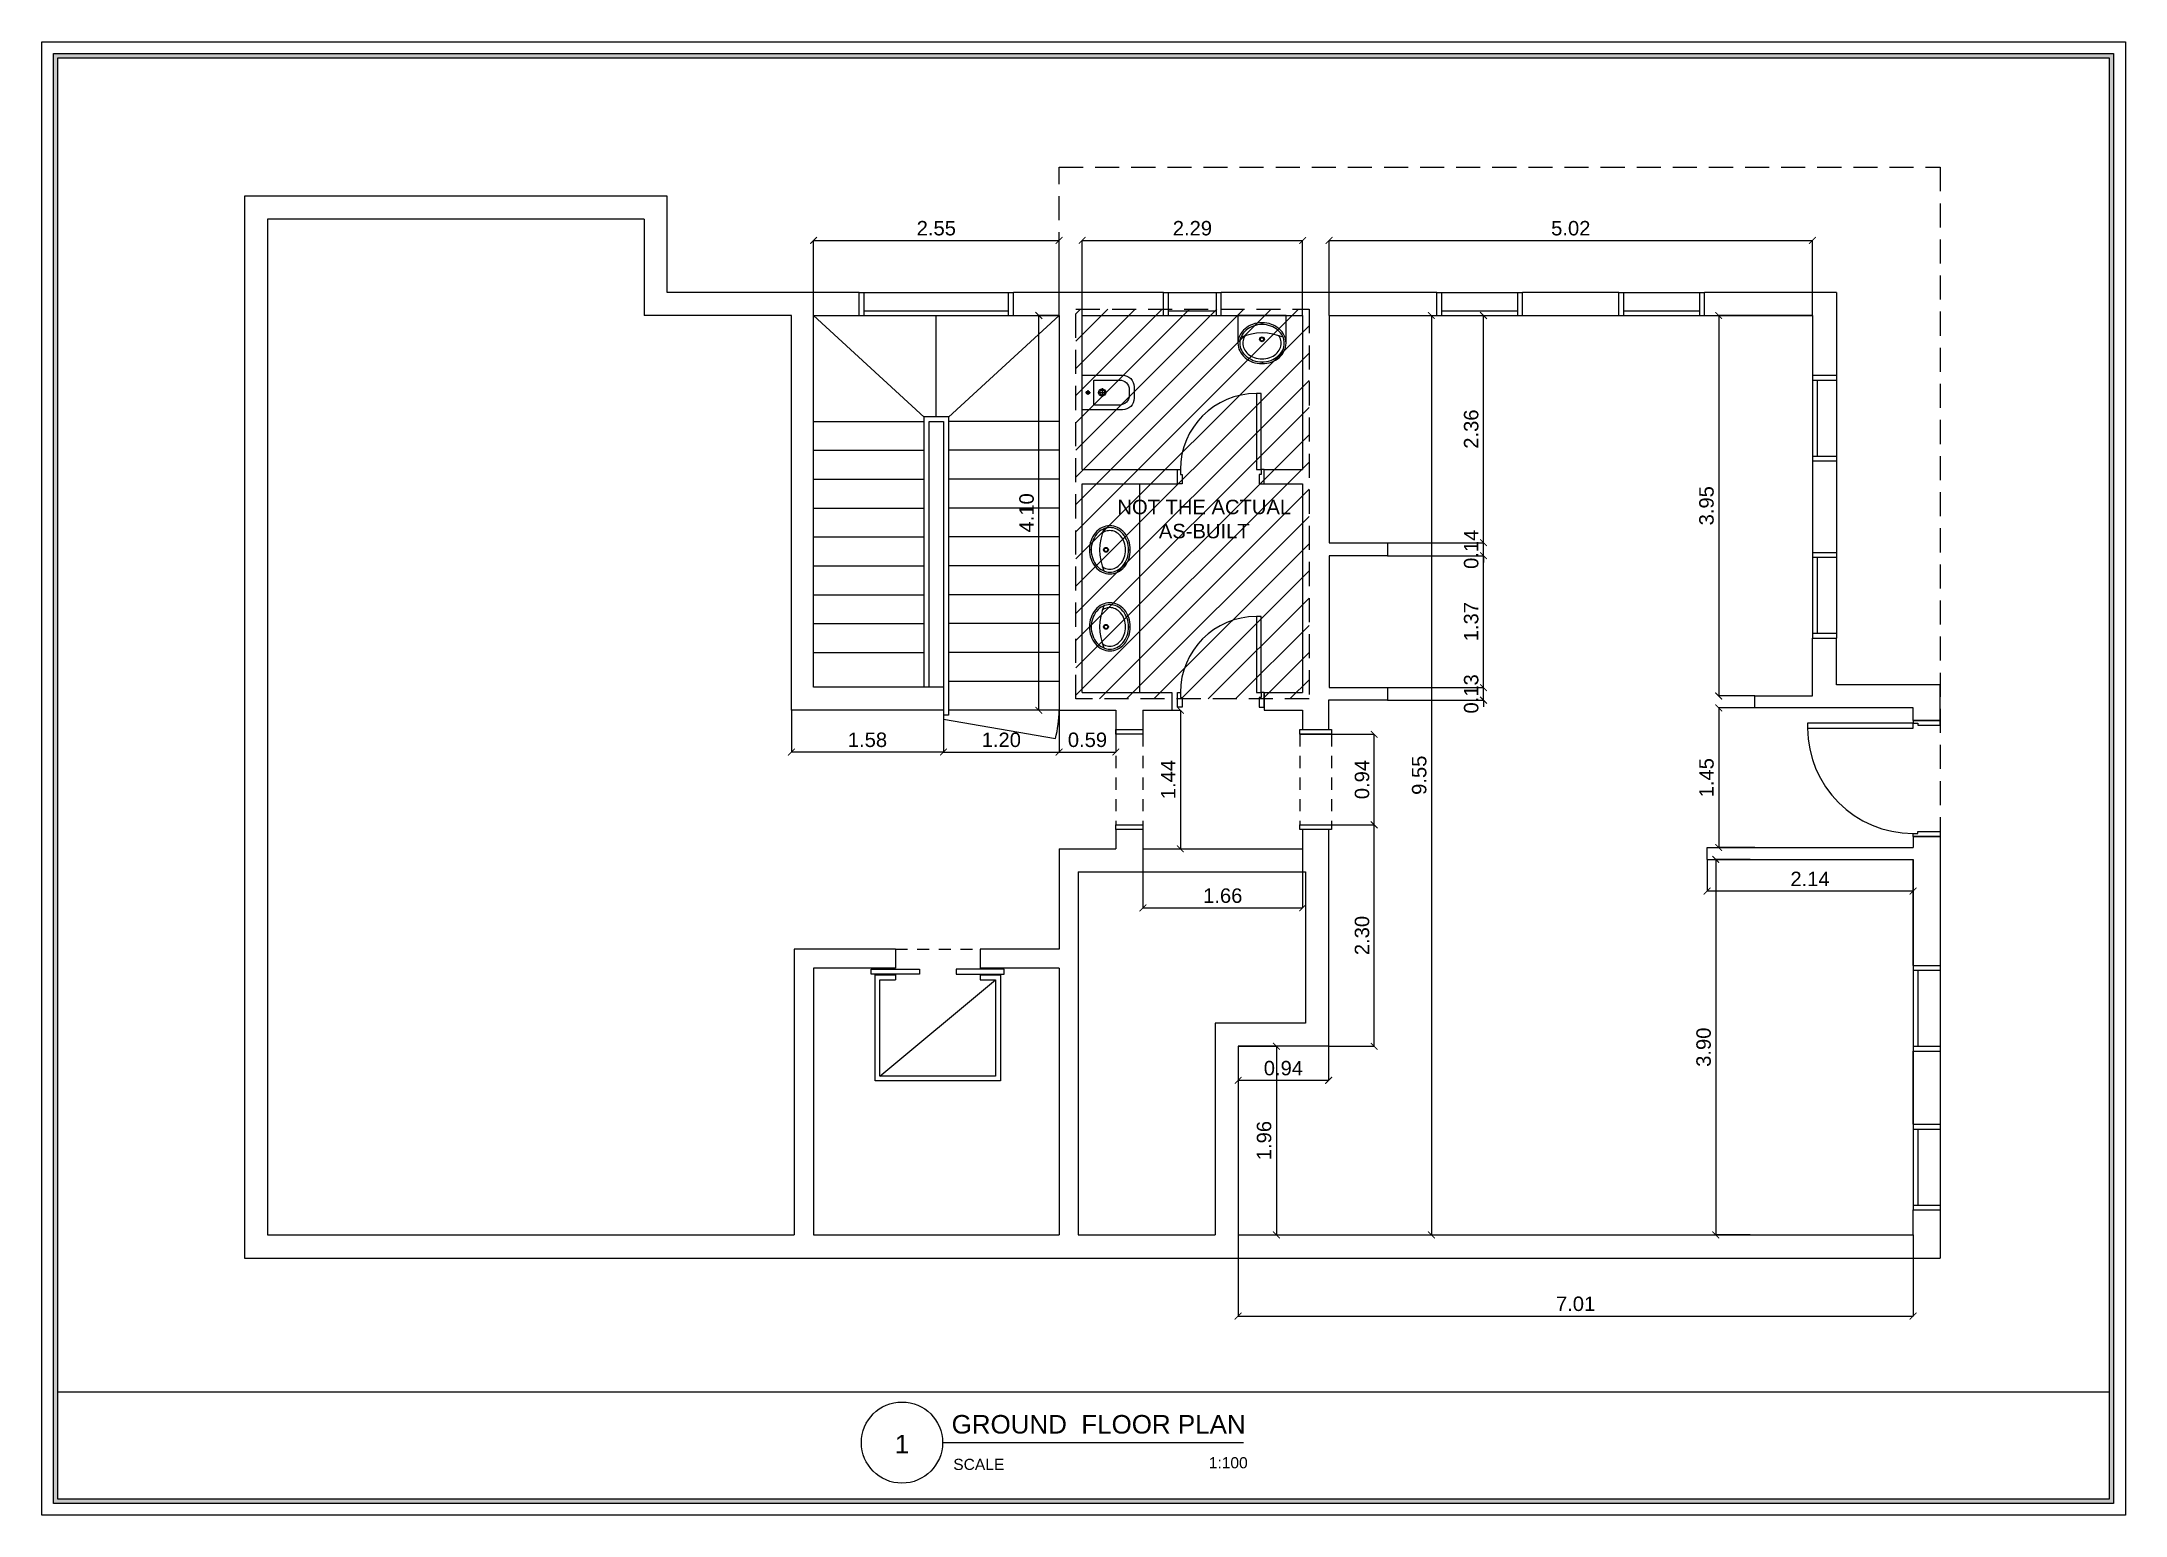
# Model space of a CAD drawing. Header units: inches. Extents: x 297.7 to 351.8, y -164.3 to -149.
# Drawn here: x 330.19 to 351.83, y -164.26 to -148.96 of the extents above; entities that cross this region are included whole.
import ezdxf
from ezdxf.enums import TextEntityAlignment as Align

# ---------------------------------------------------------------- set-up
doc = ezdxf.new("R2010")
doc.units = ezdxf.units.IN
doc.header["$MEASUREMENT"] = 0
doc.linetypes.add('HIDDEN', pattern=[0.375, 0.25, -0.125])
for name, color, linetype in [('A-FIXTURES', 15, 'Continuous'), ('A_DIM', 3, 'Continuous'), ('A_DOOR', 2, 'Continuous'), ('A_fixtures', 1, 'Continuous'), ('A_STAIR', 4, 'Continuous'), ('A_TEXT', 7, 'Continuous'), ('A_WALL', 7, 'Continuous'), ('A_WINDOW', 4, 'Continuous'), ('ara-TEXT', 172, 'Continuous'), ('TILTLE BLOCK_1', 7, 'Continuous')]:
    doc.layers.add(name, color=color, linetype=linetype)
doc.styles.add('ARIAL', font='arial.ttf')
doc.styles.get("Standard").update_dxf_attribs({"font": 'arial.ttf'})
doc.dimstyles.new('DIM VILLA', dxfattribs={"dimtxt": 0.15, "dimasz": 0.07, "dimexe": 0, "dimexo": 0, "dimgap": 0.05, "dimtad": 1, "dimzin": 0, "dimdsep": 46, "dimtxsty": 'ARIAL', "dimblk": 'ARCHTICK', "dimcen": 0.09, "dimclrd": 45, "dimclre": 45, "dimclrt": 256, "dimadec": 0, "dimazin": 0, "dimtfac": 1, "dimtix": 1, "dimtmove": 2, "dimatfit": 3, "dimfxl": 1, "dimtolj": 1, "dimtzin": 0, "dimarcsym": 0})

msp = doc.modelspace()

# ---------------------------------------------------------------- texts
at = {"layer": 'A_DIM', "color": 242, "true_color": 0xdb0037, "insert": (342.261, -153.715), "char_height": 0.15, "width": 2.02873, "attachment_point": 2, "style": 'ARIAL'}
msp.add_mtext('NOT THE ACTUAL AS-BUILT', dxfattribs=at)

# ---------------------------------------------------------------- blocks, each defined once
blk = doc.blocks.new('EVAKUO2')
at = {"layer": 'A-FIXTURES'}
for p, q in [((46, -207), (-46, -207)), ((25, -60), (-24, -60)), ((0, -35), (0, -85)), ((0, -161), (0, -254))]:
    blk.add_line(p, q, dxfattribs=at)
for points in [[(-180, -419), (-180, -7, -0.414214), (-173, 0), (173, 0, -0.414214), (180, -7), (180, -419, -0.414214), (60, -539), (-60, -539, -0.414214)], [(-130, -389), (-130, -132, -0.414214), (-120, -122), (120, -122, -0.414214), (130, -132), (130, -389, -0.414214), (30, -489), (-30, -489, -0.414214)]]:
    blk.add_lwpolyline(points, format="xyb", close=True, dxfattribs=at)
for centre, radius in [((0, -207), 37.5), ((0, -207), 26), ((0, -60), 17.5)]:
    blk.add_circle(centre, radius, dxfattribs=at)
blk = doc.blocks.new('JED-15018-A01-A-FP-TYP$0$lavator1')
blk.add_line((0, 6.125), (0, 6.875))
blk.add_lwpolyline([(0, -9.375), (0, -10.125)])
for radius in [1, 0.75]:
    blk.add_circle((0, 0), radius)
for centre, radius, start, end in [((-2.737545, -1.625), 7.262455, 154.019559, 180), ((-1.413985, -2.269984), 8.734806, 130.364537, 154.019559), ((-2.737545, -1.625), 6.512455, 154.019559, 180), ((0, -20.130179), 22.755179, 67.382743, 112.617257), ((-1.413985, -2.269984), 7.984806, 130.364537, 154.019559), ((-2.737545, -1.625), 5.262455, 154.019559, 180), ((-1.413985, -2.269984), 6.734806, 145.653193, 154.019559), ((-0.557103, -3.278081), 10.057872, 109.396225, 130.364537), ((-0.557103, -3.278081), 9.307872, 109.396225, 130.364537), ((0, -4.860392), 11.735392, 90, 109.396225), ((0, -4.860392), 10.985392, 90, 109.396225), ((0, -4.860392), 11.735392, 70.603775, 90), ((0, -4.860392), 10.985392, 70.603775, 90), ((0.557103, -3.278081), 9.307872, 49.635463, 70.603775), ((0.557103, -3.278081), 10.057872, 49.635463, 70.603775), ((1.413985, -2.269984), 7.984806, 25.980441, 49.635463), ((1.413985, -2.269984), 6.734806, 25.980441, 34.346807), ((1.413985, -2.269984), 8.734806, 25.980441, 49.635463), ((2.737545, -1.625), 5.262455, 0, 25.980441), ((2.737545, -1.625), 6.512455, 0, 25.980441), ((2.737545, -1.625), 7.262455, 0, 25.980441), ((-2.737545, -1.625), 7.262455, 180, 205.980441), ((-1.413985, -0.980016), 8.734806, 205.980441, 229.635463), ((-2.737545, -1.625), 6.512455, 180, 205.980441), ((-1.413985, -0.980016), 7.984806, 205.980441, 229.635463), ((-2.737545, -1.625), 5.262455, 180, 205.980441), ((-1.413985, -0.980016), 6.734806, 205.980441, 229.635463), ((-0.557103, 0.028081), 10.057872, 229.635463, 250.603775), ((-0.557103, 0.028081), 9.307872, 229.635463, 250.603775), ((-0.557103, 0.028081), 8.057872, 229.635463, 250.603775), ((0, 1.610392), 9.735392, 250.603775, 270), ((-0.046184, 1.610392), 9.735392, 270, 289.396225), ((0.557103, 0.028081), 8.057872, 289.396225, 310.364537), ((0.557103, 0.028081), 9.307872, 289.396225, 310.364537), ((0.557103, 0.028081), 10.057872, 289.396225, 310.364537), ((1.413985, -0.980016), 6.734806, 310.364537, 334.019559), ((1.413985, -0.980016), 7.984806, 310.364537, 334.019559), ((1.413985, -0.980016), 8.734806, 310.364537, 334.019559), ((2.737545, -1.625), 5.262455, 334.019559, 0), ((2.737545, -1.625), 6.512455, 334.019559, 0), ((2.737545, -1.625), 7.262455, 334.019559, 0), ((0, 1.610392), 11.735392, 250.603775, 270), ((0, 1.610392), 10.985392, 250.603775, 270), ((0, 1.610392), 10.985392, 270, 289.396225), ((0, 1.610392), 11.735392, 270, 289.396225)]:
    blk.add_arc(centre, radius, start, end)
blk = doc.blocks.new('A$C1c79727f')
at = {"layer": 'A-FIXTURES'}
blk.add_lwpolyline([(0.287, 0.25), (0, 0.25), (0, -0.25), (0.287, -0.25)], dxfattribs=at)
at = {"layer": 'A-FIXTURES', "xscale": 0.02500000000011639, "yscale": 0.02500000000011639, "zscale": 0.02500000000011639, "rotation": 90}
blk.add_blockref('JED-15018-A01-A-FP-TYP$0$lavator1', (0.247, 0), dxfattribs=at)
blk = doc.blocks.new('_ArchTick')
at = {"color": 0, "linetype": 'ByBlock', "const_width": 0.15}
blk.add_lwpolyline([(-0.5, -0.5), (0.5, 0.5)], dxfattribs=at)
blk = doc.blocks.new('*D442')
at = {"layer": 'A_DIM', "color": 45, "lineweight": -2, "transparency": 16777216}
for p, q in [((343.558, -151.801), (343.558, -151.021)), ((343.558, -151.021), (348.578, -151.021)), ((348.578, -151.801), (348.578, -151.021))]:
    blk.add_line(p, q, dxfattribs=at)
at = {"layer": 'Defpoints', "color": 0, "transparency": 16777216}
for p in [(348.578, -151.021), (343.558, -151.801), (348.578, -151.801)]:
    blk.add_point(p, dxfattribs=at)
at = {"layer": 'A_DIM', "color": 45, "lineweight": -2, "transparency": 16777216, "xscale": 0.07, "yscale": 0.07, "zscale": 0.07, "rotation": 180}
blk.add_blockref('_ArchTick', (343.558, -151.021), dxfattribs=at)
at = {"layer": 'A_DIM', "color": 45, "lineweight": -2, "transparency": 16777216, "xscale": 0.07, "yscale": 0.07, "zscale": 0.07}
blk.add_blockref('_ArchTick', (348.578, -151.021), dxfattribs=at)
at = {"layer": 'A_DIM', "transparency": 16777216, "insert": (346.068, -150.895), "char_height": 0.15, "attachment_point": 5, "style": 'ARIAL'}
blk.add_mtext('\\A1;5.02', dxfattribs=at)
blk = doc.blocks.new('*D443')
at = {"layer": 'A_DIM', "color": 45, "lineweight": -2, "transparency": 16777216}
for p, q in [((348.578, -151.801), (347.604, -151.801)), ((347.604, -151.801), (347.604, -155.753)), ((347.978, -155.753), (347.604, -155.753))]:
    blk.add_line(p, q, dxfattribs=at)
at = {"layer": 'Defpoints', "color": 0, "transparency": 16777216}
for p in [(348.578, -151.801), (347.604, -155.753), (347.978, -155.753)]:
    blk.add_point(p, dxfattribs=at)
at = {"layer": 'A_DIM', "color": 45, "lineweight": -2, "transparency": 16777216, "xscale": 0.07, "yscale": 0.07, "zscale": 0.07}
for p, rotation in [((347.604, -151.801), 90), ((347.604, -155.753), 270)]:
    blk.add_blockref('_ArchTick', p, dxfattribs=dict(at, rotation=rotation))
at = {"layer": 'A_DIM', "transparency": 16777216, "insert": (347.478, -153.777), "char_height": 0.15, "attachment_point": 5, "rotation": 90, "style": 'ARIAL'}
blk.add_mtext('\\A1;3.95', dxfattribs=at)
blk = doc.blocks.new('*D444')
at = {"layer": 'A_DIM', "color": 45, "lineweight": -2, "transparency": 16777216}
for p, q in [((347.978, -155.877), (347.604, -155.877)), ((347.604, -155.877), (347.604, -157.327)), ((347.978, -157.327), (347.604, -157.327))]:
    blk.add_line(p, q, dxfattribs=at)
at = {"layer": 'Defpoints', "color": 0, "transparency": 16777216}
for p in [(347.978, -155.877), (347.604, -157.327), (347.978, -157.327)]:
    blk.add_point(p, dxfattribs=at)
at = {"layer": 'A_DIM', "color": 45, "lineweight": -2, "transparency": 16777216, "xscale": 0.07, "yscale": 0.07, "zscale": 0.07}
for p, rotation in [((347.604, -155.877), 90), ((347.604, -157.327), 270)]:
    blk.add_blockref('_ArchTick', p, dxfattribs=dict(at, rotation=rotation))
at = {"layer": 'A_DIM', "transparency": 16777216, "insert": (347.478, -156.602), "char_height": 0.15, "attachment_point": 5, "rotation": 90, "style": 'ARIAL'}
blk.add_mtext('\\A1;1.45', dxfattribs=at)
blk = doc.blocks.new('*D445')
at = {"layer": 'A_DIM', "color": 45, "lineweight": -2, "transparency": 16777216}
for p, q in [((347.931, -157.451), (347.574, -157.451)), ((347.574, -157.451), (347.574, -161.351)), ((347.931, -161.351), (347.574, -161.351))]:
    blk.add_line(p, q, dxfattribs=at)
at = {"layer": 'Defpoints', "color": 0, "transparency": 16777216}
for p in [(347.931, -157.451), (347.574, -161.351), (347.931, -161.351)]:
    blk.add_point(p, dxfattribs=at)
at = {"layer": 'A_DIM', "color": 45, "lineweight": -2, "transparency": 16777216, "xscale": 0.07, "yscale": 0.07, "zscale": 0.07}
for p, rotation in [((347.574, -157.451), 90), ((347.574, -161.351), 270)]:
    blk.add_blockref('_ArchTick', p, dxfattribs=dict(at, rotation=rotation))
at = {"layer": 'A_DIM', "transparency": 16777216, "insert": (347.448, -159.401), "char_height": 0.15, "attachment_point": 5, "rotation": 90, "style": 'ARIAL'}
blk.add_mtext('\\A1;3.90', dxfattribs=at)
blk = doc.blocks.new('*D446')
at = {"layer": 'A_DIM', "color": 45, "lineweight": -2, "transparency": 16777216}
for p, q in [((342.613, -161.351), (342.613, -162.194)), ((349.623, -161.351), (349.623, -162.194)), ((342.613, -162.194), (349.623, -162.194))]:
    blk.add_line(p, q, dxfattribs=at)
at = {"layer": 'Defpoints', "color": 0, "transparency": 16777216}
for p in [(342.613, -161.351), (349.623, -161.351), (349.623, -162.194)]:
    blk.add_point(p, dxfattribs=at)
at = {"layer": 'A_DIM', "color": 45, "lineweight": -2, "transparency": 16777216, "xscale": 0.07, "yscale": 0.07, "zscale": 0.07, "rotation": 180}
blk.add_blockref('_ArchTick', (342.613, -162.194), dxfattribs=at)
at = {"layer": 'A_DIM', "color": 45, "lineweight": -2, "transparency": 16777216, "xscale": 0.07, "yscale": 0.07, "zscale": 0.07}
blk.add_blockref('_ArchTick', (349.623, -162.194), dxfattribs=at)
at = {"layer": 'A_DIM', "transparency": 16777216, "insert": (346.118, -162.067), "char_height": 0.15, "attachment_point": 5, "style": 'ARIAL'}
blk.add_mtext('\\A1;7.01', dxfattribs=at)
blk = doc.blocks.new('*D447')
at = {"layer": 'A_DIM', "color": 45, "lineweight": -2, "transparency": 16777216}
for p, q in [((342.613, -159.391), (343.01, -159.391)), ((343.01, -159.391), (343.01, -161.351)), ((342.613, -161.351), (343.01, -161.351))]:
    blk.add_line(p, q, dxfattribs=at)
at = {"layer": 'Defpoints', "color": 0, "transparency": 16777216}
for p in [(342.613, -159.391), (342.613, -161.351), (343.01, -161.351)]:
    blk.add_point(p, dxfattribs=at)
at = {"layer": 'A_DIM', "color": 45, "lineweight": -2, "transparency": 16777216, "xscale": 0.07, "yscale": 0.07, "zscale": 0.07}
for p, rotation in [((343.01, -159.391), 90), ((343.01, -161.351), 270)]:
    blk.add_blockref('_ArchTick', p, dxfattribs=dict(at, rotation=rotation))
at = {"layer": 'A_DIM', "transparency": 16777216, "insert": (342.883, -160.371), "char_height": 0.15, "attachment_point": 5, "rotation": 90, "style": 'ARIAL'}
blk.add_mtext('\\A1;1.96', dxfattribs=at)
blk = doc.blocks.new('*D448')
at = {"layer": 'A_DIM', "color": 45, "lineweight": -2, "transparency": 16777216}
for p, q in [((342.613, -159.391), (342.613, -159.745)), ((343.553, -159.391), (343.553, -159.745)), ((342.613, -159.745), (343.553, -159.745))]:
    blk.add_line(p, q, dxfattribs=at)
at = {"layer": 'Defpoints', "color": 0, "transparency": 16777216}
for p in [(342.613, -159.391), (343.553, -159.391), (343.553, -159.745)]:
    blk.add_point(p, dxfattribs=at)
at = {"layer": 'A_DIM', "color": 45, "lineweight": -2, "transparency": 16777216, "xscale": 0.07, "yscale": 0.07, "zscale": 0.07, "rotation": 180}
blk.add_blockref('_ArchTick', (342.613, -159.745), dxfattribs=at)
at = {"layer": 'A_DIM', "color": 45, "lineweight": -2, "transparency": 16777216, "xscale": 0.07, "yscale": 0.07, "zscale": 0.07}
blk.add_blockref('_ArchTick', (343.553, -159.745), dxfattribs=at)
at = {"layer": 'A_DIM', "transparency": 16777216, "insert": (343.083, -159.619), "char_height": 0.15, "attachment_point": 5, "style": 'ARIAL'}
blk.add_mtext('\\A1;0.94', dxfattribs=at)
blk = doc.blocks.new('*D449')
at = {"layer": 'A_DIM', "color": 45, "lineweight": -2, "transparency": 16777216}
for p, q in [((344.322, -151.801), (344.62, -151.801)), ((344.62, -151.801), (344.62, -161.351)), ((344.322, -161.351), (344.62, -161.351))]:
    blk.add_line(p, q, dxfattribs=at)
at = {"layer": 'Defpoints', "color": 0, "transparency": 16777216}
for p in [(344.322, -151.801), (344.322, -161.351), (344.62, -161.351)]:
    blk.add_point(p, dxfattribs=at)
at = {"layer": 'A_DIM', "color": 45, "lineweight": -2, "transparency": 16777216, "xscale": 0.07, "yscale": 0.07, "zscale": 0.07}
for p, rotation in [((344.62, -151.801), 90), ((344.62, -161.351), 270)]:
    blk.add_blockref('_ArchTick', p, dxfattribs=dict(at, rotation=rotation))
at = {"layer": 'A_DIM', "transparency": 16777216, "insert": (344.494, -156.576), "char_height": 0.15, "attachment_point": 5, "rotation": 90, "style": 'ARIAL'}
blk.add_mtext('\\A1;9.55', dxfattribs=at)
blk = doc.blocks.new('*D450')
at = {"layer": 'A_DIM', "color": 45, "lineweight": -2, "transparency": 16777216}
for p, q in [((345.161, -155.666), (345.161, -155.596)), ((344.163, -155.666), (345.161, -155.666)), ((344.163, -155.796), (345.161, -155.796)), ((345.161, -155.796), (345.161, -155.666)), ((345.161, -155.796), (345.161, -155.866))]:
    blk.add_line(p, q, dxfattribs=at)
at = {"layer": 'Defpoints', "color": 0, "transparency": 16777216}
for p in [(344.163, -155.666), (344.163, -155.796), (345.161, -155.666)]:
    blk.add_point(p, dxfattribs=at)
at = {"layer": 'A_DIM', "color": 45, "lineweight": -2, "transparency": 16777216, "xscale": 0.07, "yscale": 0.07, "zscale": 0.07}
for p, rotation in [((345.161, -155.666), 270), ((345.161, -155.796), 90)]:
    blk.add_blockref('_ArchTick', p, dxfattribs=dict(at, rotation=rotation))
at = {"layer": 'A_DIM', "transparency": 16777216, "insert": (345.034, -155.731), "char_height": 0.15, "attachment_point": 5, "rotation": 90, "style": 'ARIAL'}
blk.add_mtext('\\A1;0.13', dxfattribs=at)
blk = doc.blocks.new('*D451')
at = {"layer": 'A_DIM', "color": 45, "lineweight": -2, "transparency": 16777216}
for p, q in [((344.163, -154.296), (345.161, -154.296)), ((345.161, -155.666), (345.161, -154.296)), ((344.163, -155.666), (345.161, -155.666))]:
    blk.add_line(p, q, dxfattribs=at)
at = {"layer": 'Defpoints', "color": 0, "transparency": 16777216}
for p in [(344.163, -154.296), (345.161, -154.296), (344.163, -155.666)]:
    blk.add_point(p, dxfattribs=at)
at = {"layer": 'A_DIM', "color": 45, "lineweight": -2, "transparency": 16777216, "xscale": 0.07, "yscale": 0.07, "zscale": 0.07}
for p, rotation in [((345.161, -154.296), 90), ((345.161, -155.666), 270)]:
    blk.add_blockref('_ArchTick', p, dxfattribs=dict(at, rotation=rotation))
at = {"layer": 'A_DIM', "transparency": 16777216, "insert": (345.034, -154.981), "char_height": 0.15, "attachment_point": 5, "rotation": 90, "style": 'ARIAL'}
blk.add_mtext('\\A1;1.37', dxfattribs=at)
blk = doc.blocks.new('*D452')
at = {"layer": 'A_DIM', "color": 45, "lineweight": -2, "transparency": 16777216}
for p, q in [((344.163, -154.161), (345.161, -154.161)), ((344.163, -154.296), (345.161, -154.296)), ((345.161, -154.161), (345.161, -154.091)), ((345.161, -154.296), (345.161, -154.161)), ((345.161, -154.296), (345.161, -154.366))]:
    blk.add_line(p, q, dxfattribs=at)
at = {"layer": 'Defpoints', "color": 0, "transparency": 16777216}
for p in [(344.163, -154.161), (344.163, -154.296), (345.161, -154.161)]:
    blk.add_point(p, dxfattribs=at)
at = {"layer": 'A_DIM', "color": 45, "lineweight": -2, "transparency": 16777216, "xscale": 0.07, "yscale": 0.07, "zscale": 0.07}
for p, rotation in [((345.161, -154.161), 270), ((345.161, -154.296), 90)]:
    blk.add_blockref('_ArchTick', p, dxfattribs=dict(at, rotation=rotation))
at = {"layer": 'A_DIM', "transparency": 16777216, "insert": (345.034, -154.229), "char_height": 0.15, "attachment_point": 5, "rotation": 90, "style": 'ARIAL'}
blk.add_mtext('\\A1;0.14', dxfattribs=at)
blk = doc.blocks.new('*D453')
at = {"layer": 'A_DIM', "color": 45, "lineweight": -2, "transparency": 16777216}
for p, q in [((344.322, -151.801), (345.161, -151.801)), ((345.161, -154.161), (345.161, -151.801)), ((344.163, -154.161), (345.161, -154.161))]:
    blk.add_line(p, q, dxfattribs=at)
at = {"layer": 'Defpoints', "color": 0, "transparency": 16777216}
for p in [(344.322, -151.801), (345.161, -151.801), (344.163, -154.161)]:
    blk.add_point(p, dxfattribs=at)
at = {"layer": 'A_DIM', "color": 45, "lineweight": -2, "transparency": 16777216, "xscale": 0.07, "yscale": 0.07, "zscale": 0.07}
for p, rotation in [((345.161, -151.801), 90), ((345.161, -154.161), 270)]:
    blk.add_blockref('_ArchTick', p, dxfattribs=dict(at, rotation=rotation))
at = {"layer": 'A_DIM', "transparency": 16777216, "insert": (345.034, -152.981), "char_height": 0.15, "attachment_point": 5, "rotation": 90, "style": 'ARIAL'}
blk.add_mtext('\\A1;2.36', dxfattribs=at)
blk = doc.blocks.new('*D454')
at = {"layer": 'A_DIM', "color": 45, "lineweight": -2, "transparency": 16777216}
for p, q in [((343.553, -157.091), (344.026, -157.091)), ((344.026, -159.391), (344.026, -157.091)), ((343.553, -159.391), (344.026, -159.391))]:
    blk.add_line(p, q, dxfattribs=at)
at = {"layer": 'Defpoints', "color": 0, "transparency": 16777216}
for p in [(343.553, -157.091), (344.026, -157.091), (343.553, -159.391)]:
    blk.add_point(p, dxfattribs=at)
at = {"layer": 'A_DIM', "color": 45, "lineweight": -2, "transparency": 16777216, "xscale": 0.07, "yscale": 0.07, "zscale": 0.07}
for p, rotation in [((344.026, -157.091), 90), ((344.026, -159.391), 270)]:
    blk.add_blockref('_ArchTick', p, dxfattribs=dict(at, rotation=rotation))
at = {"layer": 'A_DIM', "transparency": 16777216, "insert": (343.9, -158.241), "char_height": 0.15, "attachment_point": 5, "rotation": 90, "style": 'ARIAL'}
blk.add_mtext('\\A1;2.30', dxfattribs=at)
blk = doc.blocks.new('*D455')
at = {"layer": 'A_DIM', "color": 45, "lineweight": -2, "transparency": 16777216}
for p, q in [((343.583, -156.151), (344.026, -156.151)), ((344.026, -157.091), (344.026, -156.151)), ((343.583, -157.091), (344.026, -157.091))]:
    blk.add_line(p, q, dxfattribs=at)
at = {"layer": 'Defpoints', "color": 0, "transparency": 16777216}
for p in [(343.583, -156.151), (344.026, -156.151), (343.583, -157.091)]:
    blk.add_point(p, dxfattribs=at)
at = {"layer": 'A_DIM', "color": 45, "lineweight": -2, "transparency": 16777216, "xscale": 0.07, "yscale": 0.07, "zscale": 0.07}
for p, rotation in [((344.026, -156.151), 90), ((344.026, -157.091), 270)]:
    blk.add_blockref('_ArchTick', p, dxfattribs=dict(at, rotation=rotation))
at = {"layer": 'A_DIM', "transparency": 16777216, "insert": (343.9, -156.621), "char_height": 0.15, "attachment_point": 5, "rotation": 90, "style": 'ARIAL'}
blk.add_mtext('\\A1;0.94', dxfattribs=at)
blk = doc.blocks.new('*D456')
at = {"layer": 'A_DIM', "color": 45, "lineweight": -2, "transparency": 16777216}
for p, q in [((341.623, -157.341), (341.623, -157.954)), ((343.283, -157.341), (343.283, -157.954)), ((341.623, -157.954), (343.283, -157.954))]:
    blk.add_line(p, q, dxfattribs=at)
at = {"layer": 'Defpoints', "color": 0, "transparency": 16777216}
for p in [(341.623, -157.341), (343.283, -157.341), (343.283, -157.954)]:
    blk.add_point(p, dxfattribs=at)
at = {"layer": 'A_DIM', "color": 45, "lineweight": -2, "transparency": 16777216, "xscale": 0.07, "yscale": 0.07, "zscale": 0.07, "rotation": 180}
blk.add_blockref('_ArchTick', (341.623, -157.954), dxfattribs=at)
at = {"layer": 'A_DIM', "color": 45, "lineweight": -2, "transparency": 16777216, "xscale": 0.07, "yscale": 0.07, "zscale": 0.07}
blk.add_blockref('_ArchTick', (343.283, -157.954), dxfattribs=at)
at = {"layer": 'A_DIM', "transparency": 16777216, "insert": (342.453, -157.828), "char_height": 0.15, "attachment_point": 5, "style": 'ARIAL'}
blk.add_mtext('\\A1;1.66', dxfattribs=at)
blk = doc.blocks.new('*D457')
at = {"layer": 'A_DIM', "color": 45, "lineweight": -2, "transparency": 16777216}
for p, q in [((341.623, -155.901), (342.013, -155.901)), ((342.013, -155.901), (342.013, -157.341)), ((341.623, -157.341), (342.013, -157.341))]:
    blk.add_line(p, q, dxfattribs=at)
at = {"layer": 'Defpoints', "color": 0, "transparency": 16777216}
for p in [(341.623, -155.901), (341.623, -157.341), (342.013, -157.341)]:
    blk.add_point(p, dxfattribs=at)
at = {"layer": 'A_DIM', "color": 45, "lineweight": -2, "transparency": 16777216, "xscale": 0.07, "yscale": 0.07, "zscale": 0.07}
for p, rotation in [((342.013, -155.901), 90), ((342.013, -157.341), 270)]:
    blk.add_blockref('_ArchTick', p, dxfattribs=dict(at, rotation=rotation))
at = {"layer": 'A_DIM', "transparency": 16777216, "insert": (341.887, -156.621), "char_height": 0.15, "attachment_point": 5, "rotation": 90, "style": 'ARIAL'}
blk.add_mtext('\\A1;1.44', dxfattribs=at)
blk = doc.blocks.new('*D458')
at = {"layer": 'A_DIM', "color": 45, "lineweight": -2, "transparency": 16777216}
for p, q in [((337.973, -155.901), (337.973, -156.335)), ((339.553, -155.901), (339.553, -156.335)), ((339.553, -156.335), (337.973, -156.335))]:
    blk.add_line(p, q, dxfattribs=at)
at = {"layer": 'Defpoints', "color": 0, "transparency": 16777216}
for p in [(337.973, -155.901), (339.553, -155.901), (337.973, -156.335)]:
    blk.add_point(p, dxfattribs=at)
at = {"layer": 'A_DIM', "color": 45, "lineweight": -2, "transparency": 16777216, "xscale": 0.07, "yscale": 0.07, "zscale": 0.07, "rotation": 180}
blk.add_blockref('_ArchTick', (337.973, -156.335), dxfattribs=at)
at = {"layer": 'A_DIM', "color": 45, "lineweight": -2, "transparency": 16777216, "xscale": 0.07, "yscale": 0.07, "zscale": 0.07}
blk.add_blockref('_ArchTick', (339.553, -156.335), dxfattribs=at)
at = {"layer": 'A_DIM', "transparency": 16777216, "insert": (338.763, -156.209), "char_height": 0.15, "attachment_point": 5, "style": 'ARIAL'}
blk.add_mtext('\\A1;1.58', dxfattribs=at)
blk = doc.blocks.new('*D459')
at = {"layer": 'A_DIM', "color": 45, "lineweight": -2, "transparency": 16777216}
for p, q in [((339.553, -155.901), (339.553, -156.335)), ((340.753, -155.901), (340.753, -156.335)), ((339.553, -156.335), (340.753, -156.335))]:
    blk.add_line(p, q, dxfattribs=at)
at = {"layer": 'Defpoints', "color": 0, "transparency": 16777216}
for p in [(339.553, -155.901), (340.753, -155.901), (340.753, -156.335)]:
    blk.add_point(p, dxfattribs=at)
at = {"layer": 'A_DIM', "color": 45, "lineweight": -2, "transparency": 16777216, "xscale": 0.07, "yscale": 0.07, "zscale": 0.07, "rotation": 180}
blk.add_blockref('_ArchTick', (339.553, -156.335), dxfattribs=at)
at = {"layer": 'A_DIM', "color": 45, "lineweight": -2, "transparency": 16777216, "xscale": 0.07, "yscale": 0.07, "zscale": 0.07}
blk.add_blockref('_ArchTick', (340.753, -156.335), dxfattribs=at)
at = {"layer": 'A_DIM', "transparency": 16777216, "insert": (340.153, -156.209), "char_height": 0.15, "attachment_point": 5, "style": 'ARIAL'}
blk.add_mtext('\\A1;1.20', dxfattribs=at)
blk = doc.blocks.new('*D460')
at = {"layer": 'A_DIM', "color": 45, "lineweight": -2, "transparency": 16777216}
for p, q in [((340.753, -155.901), (340.753, -156.335)), ((341.343, -155.901), (341.343, -156.335)), ((340.753, -156.335), (341.343, -156.335))]:
    blk.add_line(p, q, dxfattribs=at)
at = {"layer": 'Defpoints', "color": 0, "transparency": 16777216}
for p in [(340.753, -155.901), (341.343, -155.901), (341.343, -156.335)]:
    blk.add_point(p, dxfattribs=at)
at = {"layer": 'A_DIM', "color": 45, "lineweight": -2, "transparency": 16777216, "xscale": 0.07, "yscale": 0.07, "zscale": 0.07, "rotation": 180}
blk.add_blockref('_ArchTick', (340.753, -156.335), dxfattribs=at)
at = {"layer": 'A_DIM', "color": 45, "lineweight": -2, "transparency": 16777216, "xscale": 0.07, "yscale": 0.07, "zscale": 0.07}
blk.add_blockref('_ArchTick', (341.343, -156.335), dxfattribs=at)
at = {"layer": 'A_DIM', "transparency": 16777216, "insert": (341.048, -156.209), "char_height": 0.15, "attachment_point": 5, "style": 'ARIAL'}
blk.add_mtext('\\A1;0.59', dxfattribs=at)
blk = doc.blocks.new('*D461')
at = {"layer": 'A_DIM', "color": 45, "lineweight": -2, "transparency": 16777216}
for p, q in [((340.753, -151.801), (340.543, -151.801)), ((340.543, -155.901), (340.543, -151.801)), ((340.753, -155.901), (340.543, -155.901))]:
    blk.add_line(p, q, dxfattribs=at)
at = {"layer": 'Defpoints', "color": 0, "transparency": 16777216}
for p in [(340.543, -151.801), (340.753, -151.801), (340.753, -155.901)]:
    blk.add_point(p, dxfattribs=at)
at = {"layer": 'A_DIM', "color": 45, "lineweight": -2, "transparency": 16777216, "xscale": 0.07, "yscale": 0.07, "zscale": 0.07}
for p, rotation in [((340.543, -151.801), 90), ((340.543, -155.901), 270)]:
    blk.add_blockref('_ArchTick', p, dxfattribs=dict(at, rotation=rotation))
at = {"layer": 'A_DIM', "transparency": 16777216, "insert": (340.416, -153.851), "char_height": 0.15, "attachment_point": 5, "rotation": 90, "style": 'ARIAL'}
blk.add_mtext('\\A1;4.10', dxfattribs=at)
blk = doc.blocks.new('*D462')
at = {"layer": 'A_DIM', "color": 45, "lineweight": -2, "transparency": 16777216}
for p, q in [((338.203, -151.801), (338.203, -151.021)), ((338.203, -151.021), (340.753, -151.021)), ((340.753, -151.801), (340.753, -151.021))]:
    blk.add_line(p, q, dxfattribs=at)
at = {"layer": 'Defpoints', "color": 0, "transparency": 16777216}
for p in [(340.753, -151.021), (338.203, -151.801), (340.753, -151.801)]:
    blk.add_point(p, dxfattribs=at)
at = {"layer": 'A_DIM', "color": 45, "lineweight": -2, "transparency": 16777216, "xscale": 0.07, "yscale": 0.07, "zscale": 0.07, "rotation": 180}
blk.add_blockref('_ArchTick', (338.203, -151.021), dxfattribs=at)
at = {"layer": 'A_DIM', "color": 45, "lineweight": -2, "transparency": 16777216, "xscale": 0.07, "yscale": 0.07, "zscale": 0.07}
blk.add_blockref('_ArchTick', (340.753, -151.021), dxfattribs=at)
at = {"layer": 'A_DIM', "transparency": 16777216, "insert": (339.478, -150.895), "char_height": 0.15, "attachment_point": 5, "style": 'ARIAL'}
blk.add_mtext('\\A1;2.55', dxfattribs=at)
blk = doc.blocks.new('*D463')
at = {"layer": 'A_DIM', "color": 45, "lineweight": -2, "transparency": 16777216}
for p, q in [((340.993, -151.801), (340.993, -151.021)), ((340.993, -151.021), (343.283, -151.021)), ((343.283, -151.801), (343.283, -151.021))]:
    blk.add_line(p, q, dxfattribs=at)
at = {"layer": 'Defpoints', "color": 0, "transparency": 16777216}
for p in [(343.283, -151.021), (340.993, -151.801), (343.283, -151.801)]:
    blk.add_point(p, dxfattribs=at)
at = {"layer": 'A_DIM', "color": 45, "lineweight": -2, "transparency": 16777216, "xscale": 0.07, "yscale": 0.07, "zscale": 0.07, "rotation": 180}
blk.add_blockref('_ArchTick', (340.993, -151.021), dxfattribs=at)
at = {"layer": 'A_DIM', "color": 45, "lineweight": -2, "transparency": 16777216, "xscale": 0.07, "yscale": 0.07, "zscale": 0.07}
blk.add_blockref('_ArchTick', (343.283, -151.021), dxfattribs=at)
at = {"layer": 'A_DIM', "transparency": 16777216, "insert": (342.138, -150.895), "char_height": 0.15, "attachment_point": 5, "style": 'ARIAL'}
blk.add_mtext('\\A1;2.29', dxfattribs=at)
blk = doc.blocks.new('*D466')
at = {"layer": 'A_DIM', "color": 45, "lineweight": -2, "transparency": 16777216}
for p, q in [((347.483, -157.451), (347.483, -157.779)), ((349.623, -157.451), (349.623, -157.779)), ((349.623, -157.779), (347.483, -157.779))]:
    blk.add_line(p, q, dxfattribs=at)
at = {"layer": 'Defpoints', "color": 0, "transparency": 16777216}
for p in [(347.483, -157.451), (349.623, -157.451), (347.483, -157.779)]:
    blk.add_point(p, dxfattribs=at)
at = {"layer": 'A_DIM', "color": 45, "lineweight": -2, "transparency": 16777216, "xscale": 0.07, "yscale": 0.07, "zscale": 0.07, "rotation": 180}
blk.add_blockref('_ArchTick', (347.483, -157.779), dxfattribs=at)
at = {"layer": 'A_DIM', "color": 45, "lineweight": -2, "transparency": 16777216, "xscale": 0.07, "yscale": 0.07, "zscale": 0.07}
blk.add_blockref('_ArchTick', (349.623, -157.779), dxfattribs=at)
at = {"layer": 'A_DIM', "transparency": 16777216, "insert": (348.553, -157.653), "char_height": 0.15, "attachment_point": 5, "style": 'ARIAL'}
blk.add_mtext('\\A1;2.14', dxfattribs=at)
blk = doc.blocks.new('*U470')
blk.add_circle((14.06, 0), 14.06)
blk.add_circle((14.06, 0), 14.06)
at = {"layer": 'A_TEXT'}
blk.add_lwpolyline([(28.12, 0), (132.35, 0)], dxfattribs=at)
blk.add_attdef('NAME', (31.25, 3.12), '', height=7.5, dxfattribs=at)
blk.add_attdef('NUMBER', text='', height=7.5, dxfattribs=at).set_placement((14.06, -3.77), align=Align.CENTER)
at = {"layer": 'ara-TEXT'}
blk.add_attdef('SCALE', (31.82, -9.47), '', height=5, dxfattribs=at)
at = {"layer": 'TILTLE BLOCK_1'}
blk.add_attdef('1:00', text='', height=5, dxfattribs=at).set_placement((212.59, -6.97, 6.94), align=Align.MIDDLE_CENTER)

# ---------------------------------------------------------------- dimensions: what is measured, and where the dimension line sits
at = {"layer": 'A_DIM'}
for base, p1, p2, picture, middle in [((340.753, -151.021), (338.203, -151.801), (340.753, -151.801), '*D462', (339.478, -150.895)), ((343.283, -151.021), (340.993, -151.801), (343.283, -151.801), '*D463', (342.138, -150.895)), ((348.578, -151.021), (343.558, -151.801), (348.578, -151.801), '*D442', (346.068, -150.895)), ((337.973, -156.335), (339.553, -155.901), (337.973, -155.901), '*D458', (338.763, -156.209)), ((340.753, -156.335), (339.553, -155.901), (340.753, -155.901), '*D459', (340.153, -156.209)), ((341.343, -156.335), (340.753, -155.901), (341.343, -155.901), '*D460', (341.048, -156.209)), ((343.283, -157.954), (341.623, -157.341), (343.283, -157.341), '*D456', (342.453, -157.828)), ((347.483, -157.779), (349.623, -157.451), (347.483, -157.451), '*D466', (348.553, -157.653)), ((343.553, -159.745), (342.613, -159.391), (343.553, -159.391), '*D448', (343.083, -159.619)), ((349.623, -162.194), (342.613, -161.351), (349.623, -161.351), '*D446', (346.118, -162.067))]:
    dim = msp.add_linear_dim(base=base, p1=p1, p2=p2, dimstyle='DIM VILLA', dxfattribs=at)
    dim.commit()
    dim.dimension.update_dxf_attribs({"geometry": picture, "text_midpoint": middle})
for base, p1, p2, picture, middle in [((340.543, -151.801), (340.753, -155.901), (340.753, -151.801), '*D461', (340.416, -153.851)), ((345.161, -151.801), (344.163, -154.161), (344.322, -151.801), '*D453', (345.034, -152.981)), ((344.62, -161.351), (344.322, -151.801), (344.322, -161.351), '*D449', (344.494, -156.576)), ((347.604, -155.753), (348.578, -151.801), (347.978, -155.753), '*D443', (347.478, -153.777)), ((345.160663314, -154.161470854), (344.1626074, -154.296470854), (344.1626074, -154.161470854), '*D452', (345.034077366, -154.228970854)), ((345.161, -154.296), (344.163, -155.666), (344.163, -154.296), '*D451', (345.034, -154.981)), ((345.161, -155.666), (344.163, -155.796), (344.163, -155.666), '*D450', (345.034, -155.731)), ((342.013, -157.341), (341.623, -155.901), (341.623, -157.341), '*D457', (341.887, -156.621)), ((347.604, -157.327), (347.978, -155.877), (347.978, -157.327), '*D444', (347.478, -156.602)), ((344.026, -156.151), (343.583, -157.091), (343.583, -156.151), '*D455', (343.9, -156.621)), ((344.026, -157.091), (343.553, -159.391), (343.553, -157.091), '*D454', (343.9, -158.241)), ((347.574, -161.351), (347.931, -157.451), (347.931, -161.351), '*D445', (347.448, -159.401)), ((343.01, -161.351), (342.613, -159.391), (342.613, -161.351), '*D447', (342.883, -160.371))]:
    dim = msp.add_linear_dim(base=base, p1=p1, p2=p2, angle=90, dimstyle='DIM VILLA', dxfattribs=at)
    dim.commit()
    dim.dimension.update_dxf_attribs({"geometry": picture, "text_midpoint": middle})

# ---------------------------------------------------------------- hatches: boundary and pattern name
h = msp.add_hatch(color=256)
h.dxf.hatch_style = 1
h.paths.add_polyline_path([(351.66, -149.124), (351.66, -164.096), (330.353, -164.096), (330.353, -149.124)], flags=16)
h.paths.add_polyline_path([(351.705, -149.079), (351.705, -164.141), (330.309, -164.141), (330.309, -149.079)])
at = {"layer": 'A_DIM', "linetype": 'HIDDEN', "true_color": 0xdb0037}
h = msp.add_hatch(dxfattribs=at)
h.set_pattern_fill('_USER', color=242, scale=0.2, angle=45, pattern_type=0)
h.set_pattern_definition([(45, (0, 0), (-0.14142136, 0.14142136), [])])
h.paths.add_polyline_path([(340.928, -151.736), (343.349, -151.736), (343.349, -155.783), (340.928, -155.783)])
h.paths.add_polyline_path([(341.317, -154.202), (343.197, -154.202), (343.197, -153.64), (341.317, -153.64)], flags=24)

# ---------------------------------------------------------------- linework, layer by layer
msp.add_line((351.66, -162.985), (330.353, -162.985))
for points in [[(351.828, -148.957), (351.828, -164.263), (330.186, -164.263), (330.186, -148.957)], [(351.705, -149.079), (351.705, -164.141), (330.309, -164.141), (330.309, -149.079)], [(351.66, -149.124), (351.66, -164.096), (330.353, -164.096), (330.353, -149.124)]]:
    msp.add_lwpolyline(points, close=True)
at = {"layer": 'A-FIXTURES'}
msp.add_line((341.593, -155.718), (341.593, -153.551), dxfattribs=at)
at = {"layer": 'A_DIM', "color": 242, "linetype": 'HIDDEN', "true_color": 0xdb0037}
msp.add_lwpolyline([(340.928, -151.736), (343.349, -151.736), (343.349, -155.783), (340.928, -155.783)], close=True, dxfattribs=at)
at = {"layer": 'A_DOOR', "linetype": 'HIDDEN', "ltscale": 0.5}
for p, q in [((341.343, -156.151), (341.343, -157.091)), ((341.623, -156.151), (341.623, -157.091)), ((343.253, -156.151), (343.253, -157.091)), ((343.583, -156.151), (343.583, -157.091))]:
    msp.add_line(p, q, dxfattribs=at)
at = {"layer": 'A_DOOR'}
for points in [[(342.803, -153.401), (342.853, -153.401), (342.853, -152.611), (342.803, -152.611)], [(341.983, -153.401), (342.013, -153.401), (342.013, -153.451), (342.033, -153.451), (342.033, -153.551), (341.983, -153.551)], [(342.883, -153.401), (342.853, -153.401), (342.853, -153.451), (342.833, -153.451), (342.833, -153.551), (342.883, -153.551)], [(342.803, -155.718), (342.853, -155.718), (342.853, -154.928), (342.803, -154.928)], [(341.983, -155.718), (342.013, -155.718), (342.013, -155.768), (342.033, -155.768), (342.033, -155.868), (341.983, -155.868)], [(342.883, -155.718), (342.853, -155.718), (342.853, -155.768), (342.833, -155.768), (342.833, -155.868), (342.883, -155.868)], [(349.623, -156.086), (349.623, -156.036), (348.528, -156.036), (348.528, -156.086)], [(349.623, -156.006), (349.623, -156.036), (349.673, -156.036), (349.673, -156.056), (349.903, -156.056), (349.903, -156.006)], [(341.343, -156.101), (341.623, -156.101), (341.623, -156.151), (341.343, -156.151)], [(343.253, -156.101), (343.583, -156.101), (343.583, -156.151), (343.253, -156.151)], [(341.343, -157.091), (341.623, -157.091), (341.623, -157.141), (341.343, -157.141)], [(343.253, -157.091), (343.583, -157.091), (343.583, -157.141), (343.253, -157.141)], [(349.623, -157.211), (349.623, -157.181), (349.673, -157.181), (349.673, -157.161), (349.903, -157.161), (349.903, -157.211)]]:
    msp.add_lwpolyline(points, close=True, dxfattribs=at)
for centre, radius, start, end in [((342.803, -153.401), 0.79, 90, 180), ((342.803, -155.718), 0.79, 90, 180), ((349.623, -156.086), 1.095, 180, 270)]:
    msp.add_arc(centre, radius, start, end, dxfattribs=at)
at = {"layer": 'A_STAIR'}
for p, q in [((338.203, -151.801), (339.353, -152.856)), ((339.478, -152.851), (339.478, -151.801)), ((340.753, -151.801), (339.603, -152.856)), ((338.203, -152.901), (339.353, -152.901)), ((339.403, -155.661), (339.403, -152.901)), ((339.553, -152.901), (339.553, -155.901)), ((340.753, -152.901), (339.603, -152.901)), ((338.203, -153.201), (339.353, -153.201)), ((340.753, -153.201), (339.603, -153.201)), ((338.203, -153.501), (339.353, -153.501)), ((340.753, -153.501), (339.603, -153.501)), ((338.203, -153.801), (339.353, -153.801)), ((340.753, -153.801), (339.603, -153.801)), ((338.203, -154.101), (339.353, -154.101)), ((340.753, -154.101), (339.603, -154.101)), ((338.203, -154.401), (339.353, -154.401)), ((340.753, -154.401), (339.603, -154.401)), ((338.203, -154.701), (339.353, -154.701)), ((340.753, -154.701), (339.603, -154.701)), ((338.203, -155.001), (339.353, -155.001)), ((340.753, -155.001), (339.603, -155.001)), ((338.203, -155.301), (339.353, -155.301)), ((340.753, -155.301), (339.603, -155.301)), ((340.753, -155.601), (339.603, -155.601)), ((339.403, -155.901), (339.403, -155.901)), ((340.753, -155.901), (339.603, -155.901)), ((338.893, -159.701), (340.093, -158.701)), ((339.053, -158.651), (339.053, -158.701))]:
    msp.add_line(p, q, dxfattribs=at)
at = {"layer": 'A_STAIR', "linetype": 'HIDDEN', "ltscale": 0.5}
msp.add_line((339.053, -158.381), (339.933, -158.381), dxfattribs=at)
at = {"layer": 'A_STAIR'}
for points in [[(339.353, -155.661), (339.353, -152.851), (339.603, -152.851), (339.603, -155.951), (339.553, -155.951)], [(339.403, -155.661), (339.403, -152.901), (339.553, -152.901), (339.553, -155.951)], [(339.403, -155.901), (339.403, -155.901)], [(339.553, -155.951), (339.553, -155.993), (340.715, -156.195)], [(339.933, -158.651), (340.143, -158.651), (340.143, -159.751), (338.843, -159.751), (338.843, -158.651), (339.053, -158.651)], [(339.933, -158.701), (340.093, -158.701), (340.093, -159.701), (338.893, -159.701), (338.893, -158.701), (339.053, -158.701)], [(339.933, -158.651), (339.933, -158.701)]]:
    msp.add_lwpolyline(points, dxfattribs=at)
for points in [[(339.303, -158.591), (339.303, -158.641), (338.803, -158.641), (338.803, -158.591)], [(339.683, -158.591), (339.683, -158.641), (340.183, -158.641), (340.183, -158.591)]]:
    msp.add_lwpolyline(points, close=True, dxfattribs=at)
msp.add_arc((339.603, -155.901), 1.15, 345.2196, 0, dxfattribs=at)
at = {"layer": 'A_WALL'}
for p, q in [((336.683, -150.561), (332.293, -150.561)), ((332.293, -150.561), (332.293, -161.591)), ((336.683, -151.561), (336.683, -150.561)), ((336.443, -150.801), (332.533, -150.801)), ((332.533, -150.801), (332.533, -161.351)), ((336.443, -150.801), (336.443, -151.801)), ((338.678, -151.561), (336.683, -151.561)), ((338.678, -151.801), (338.678, -151.561)), ((340.278, -151.801), (340.278, -151.561)), ((341.838, -151.561), (340.278, -151.561)), ((341.838, -151.801), (341.838, -151.561)), ((342.438, -151.801), (342.438, -151.561)), ((344.678, -151.561), (342.438, -151.561)), ((344.678, -151.801), (344.678, -151.561)), ((345.568, -151.801), (345.568, -151.561)), ((346.568, -151.561), (345.568, -151.561)), ((346.568, -151.801), (346.568, -151.561)), ((348.828, -151.561), (347.458, -151.561)), ((347.458, -151.801), (347.458, -151.561)), ((348.828, -151.561), (348.828, -152.421)), ((337.973, -151.801), (336.443, -151.801)), ((338.203, -155.661), (338.203, -151.801)), ((338.203, -151.801), (338.678, -151.801)), ((340.278, -151.801), (340.753, -151.801)), ((340.753, -151.801), (340.753, -155.901)), ((340.993, -151.801), (341.838, -151.801)), ((340.993, -153.401), (340.993, -151.801)), ((342.438, -151.801), (343.283, -151.801)), ((343.283, -151.801), (343.283, -153.401)), ((343.558, -151.801), (344.678, -151.801)), ((345.568, -151.801), (346.568, -151.801)), ((347.458, -151.801), (348.578, -151.801)), ((348.578, -151.801), (348.578, -152.421)), ((348.578, -152.421), (348.828, -152.421)), ((340.993, -153.401), (341.983, -153.401)), ((341.983, -153.551), (341.983, -153.401)), ((342.883, -153.551), (342.883, -153.401)), ((342.883, -153.401), (343.283, -153.401)), ((348.578, -153.311), (348.828, -153.311)), ((348.578, -153.311), (348.578, -154.261)), ((348.828, -153.311), (348.828, -154.261)), ((340.993, -155.718), (340.993, -153.551)), ((340.993, -153.551), (341.983, -153.551)), ((342.883, -153.551), (343.283, -153.551)), ((343.283, -153.551), (343.283, -155.718)), ((348.578, -154.261), (348.828, -154.261)), ((348.578, -155.151), (348.828, -155.151)), ((339.553, -155.661), (338.203, -155.661)), ((339.553, -155.661), (339.553, -155.901)), ((340.993, -155.718), (341.923, -155.718)), ((341.923, -155.718), (341.923, -155.901)), ((342.883, -155.718), (342.883, -155.901)), ((342.883, -155.718), (343.283, -155.718)), ((343.553, -155.796), (343.553, -156.101)), ((340.753, -155.901), (341.343, -155.901)), ((341.343, -155.901), (341.343, -156.101)), ((341.623, -155.901), (341.623, -156.101)), ((341.623, -155.901), (341.923, -155.901)), ((342.883, -155.901), (343.283, -155.901)), ((343.283, -155.901), (343.283, -156.101)), ((349.623, -156.006), (349.903, -156.006)), ((343.253, -156.151), (343.583, -156.151)), ((343.283, -156.101), (343.583, -156.101)), ((343.253, -157.091), (343.583, -157.091)), ((341.343, -157.141), (341.343, -157.341)), ((341.623, -157.141), (341.623, -157.341)), ((343.283, -157.141), (343.283, -157.341)), ((343.553, -157.141), (343.553, -157.581)), ((347.483, -157.327), (349.623, -157.327)), ((347.483, -157.451), (347.483, -157.327)), ((349.623, -157.211), (349.903, -157.211)), ((349.623, -157.211), (349.623, -157.327)), ((349.623, -157.211), (349.903, -157.211)), ((349.903, -157.211), (349.903, -158.551)), ((340.753, -157.341), (340.753, -158.381)), ((340.753, -157.341), (341.343, -157.341)), ((341.623, -157.341), (343.283, -157.341)), ((347.483, -157.451), (349.623, -157.451)), ((349.623, -157.451), (349.623, -158.551)), ((349.623, -158.551), (349.623, -157.451)), ((340.953, -157.581), (340.953, -161.351)), ((340.953, -157.581), (343.313, -157.581)), ((343.313, -157.581), (343.313, -159.151)), ((343.553, -157.581), (343.553, -159.391)), ((339.053, -158.381), (338.003, -158.381)), ((338.003, -158.381), (338.003, -161.351)), ((339.053, -158.381), (339.053, -158.581)), ((340.753, -158.381), (339.933, -158.381)), ((339.933, -158.381), (339.933, -158.581)), ((340.163, -158.381), (339.933, -158.381)), ((339.053, -158.581), (338.203, -158.581)), ((338.203, -158.581), (338.203, -161.351)), ((340.753, -158.581), (339.933, -158.581)), ((340.753, -158.581), (340.753, -161.351)), ((349.623, -158.551), (349.903, -158.551)), ((343.313, -159.151), (342.373, -159.151)), ((342.373, -159.151), (342.373, -161.351)), ((343.553, -159.391), (342.613, -159.391)), ((342.613, -159.391), (342.613, -161.351)), ((349.623, -159.441), (349.903, -159.441)), ((349.623, -160.201), (349.623, -159.441)), ((349.623, -159.441), (349.623, -160.201)), ((349.903, -159.441), (349.903, -160.201)), ((349.623, -160.201), (349.903, -160.201)), ((349.623, -161.351), (349.623, -161.091)), ((349.623, -161.091), (349.903, -161.091)), ((349.903, -161.091), (349.903, -161.591)), ((332.533, -161.351), (338.003, -161.351)), ((338.203, -161.351), (340.753, -161.351)), ((340.953, -161.351), (342.373, -161.351)), ((342.613, -161.351), (349.623, -161.351)), ((332.293, -161.591), (349.903, -161.591))]:
    msp.add_line(p, q, dxfattribs=at)
at = {"layer": 'A_WALL', "color": 2, "linetype": 'HIDDEN'}
msp.add_lwpolyline([(340.753, -151.561), (340.753, -150.261), (349.903, -150.261), (349.903, -157.211)], dxfattribs=at)
at = {"layer": 'A_WALL'}
for points in [[(339.553, -155.901), (337.973, -155.901), (337.973, -151.801)], [(343.558, -151.801), (343.558, -154.161), (344.163, -154.161), (344.163, -154.296), (343.558, -154.296), (343.558, -155.666), (344.163, -155.666), (344.163, -155.796), (343.553, -155.796)], [(348.578, -155.753), (348.578, -155.151)], [(349.903, -156.006), (349.903, -155.637), (348.828, -155.637), (348.828, -155.151)], [(348.578, -155.877), (347.978, -155.877), (347.978, -155.753), (348.578, -155.753)], [(349.623, -156.006), (349.623, -155.877), (348.578, -155.877)]]:
    msp.add_lwpolyline(points, dxfattribs=at)
at = {"layer": 'A_WINDOW'}
for p, q in [((338.678, -151.561), (340.278, -151.561)), ((338.728, -151.801), (338.728, -151.561)), ((340.228, -151.801), (340.228, -151.561)), ((341.838, -151.561), (342.438, -151.561)), ((341.888, -151.801), (341.888, -151.561)), ((342.388, -151.801), (342.388, -151.561)), ((344.678, -151.561), (345.568, -151.561)), ((344.728, -151.801), (344.728, -151.561)), ((345.518, -151.801), (345.518, -151.561)), ((346.568, -151.561), (347.458, -151.561)), ((346.618, -151.801), (346.618, -151.561)), ((347.408, -151.801), (347.408, -151.561)), ((338.678, -151.801), (340.278, -151.801)), ((338.728, -151.751), (340.228, -151.751)), ((341.838, -151.801), (342.438, -151.801)), ((341.888, -151.751), (342.388, -151.751)), ((344.678, -151.801), (345.568, -151.801)), ((344.728, -151.751), (345.518, -151.751)), ((346.568, -151.801), (347.458, -151.801)), ((346.618, -151.751), (347.408, -151.751)), ((348.578, -152.421), (348.578, -153.311)), ((348.578, -152.471), (348.828, -152.471)), ((348.628, -152.471), (348.628, -153.261)), ((348.828, -152.421), (348.828, -153.311)), ((348.578, -153.261), (348.828, -153.261)), ((348.578, -154.261), (348.578, -155.151)), ((348.828, -154.261), (348.828, -155.151)), ((348.578, -154.311), (348.828, -154.311)), ((348.628, -154.311), (348.628, -155.101)), ((348.578, -155.101), (348.828, -155.101)), ((349.623, -158.551), (349.623, -159.441)), ((349.623, -158.601), (349.903, -158.601)), ((349.673, -158.601), (349.673, -159.391)), ((349.903, -158.551), (349.903, -159.441)), ((349.623, -159.391), (349.903, -159.391)), ((349.623, -160.201), (349.623, -161.091)), ((349.623, -160.251), (349.903, -160.251)), ((349.673, -160.251), (349.673, -161.041)), ((349.903, -160.201), (349.903, -161.091)), ((349.623, -161.041), (349.903, -161.041))]:
    msp.add_line(p, q, dxfattribs=at)

# ---------------------------------------------------------------- block references
at = {"layer": 'A-FIXTURES', "xscale": 0.02500000000011639, "yscale": 0.02500000000011639, "zscale": 0.02500000000011639, "rotation": 90}
for p in [(341.24, -154.235), (341.24, -155.035)]:
    msp.add_blockref('JED-15018-A01-A-FP-TYP$0$lavator1', p, dxfattribs=at)
at = {"layer": 'A_fixtures', "xscale": 0.001, "yscale": 0.001, "zscale": 0.001, "rotation": 90}
msp.add_blockref('EVAKUO2', (340.993, -152.601), dxfattribs=at)
at = {"layer": 'A_WALL', "rotation": 270}
msp.add_blockref('A$C1c79727f', (342.861, -151.801), dxfattribs=at)
at = {"layer": 'TILTLE BLOCK_1'}
ref = msp.add_blockref('*U470', (338.7, -163.508), dxfattribs=dict(at, xscale=0.02997535082937453, yscale=0.02997535082937453, zscale=0.02997535082937453))
ref.add_attrib('1:00', '1:100', dxfattribs={"height": 0.1157}).set_placement((342.51, -163.717, 0.208), align=Align.MIDDLE_CENTER)
ref.add_attrib('NUMBER', '1', dxfattribs={"layer": 'A_TEXT', "height": 0.193}).set_placement((339.121, -163.621), align=Align.CENTER)
ref.add_attrib('SCALE', 'SCALE', (339.654, -163.792), dxfattribs={"layer": 'ara-TEXT', "color": 7, "height": 0.1157})
ref.add_attrib('NAME', 'GROUND  FLOOR PLAN', (339.637, -163.414), dxfattribs={"layer": 'A_TEXT', "height": 0.19288})

msp.set_redraw_order([(e.dxf.handle, doc.entitydb.next_handle()) for e in msp.query("TEXT MTEXT ATTDEF DIMENSION ARC_DIMENSION")])  # texts and dimensions are drawn at this point

doc.saveas('drawing.dxf')
